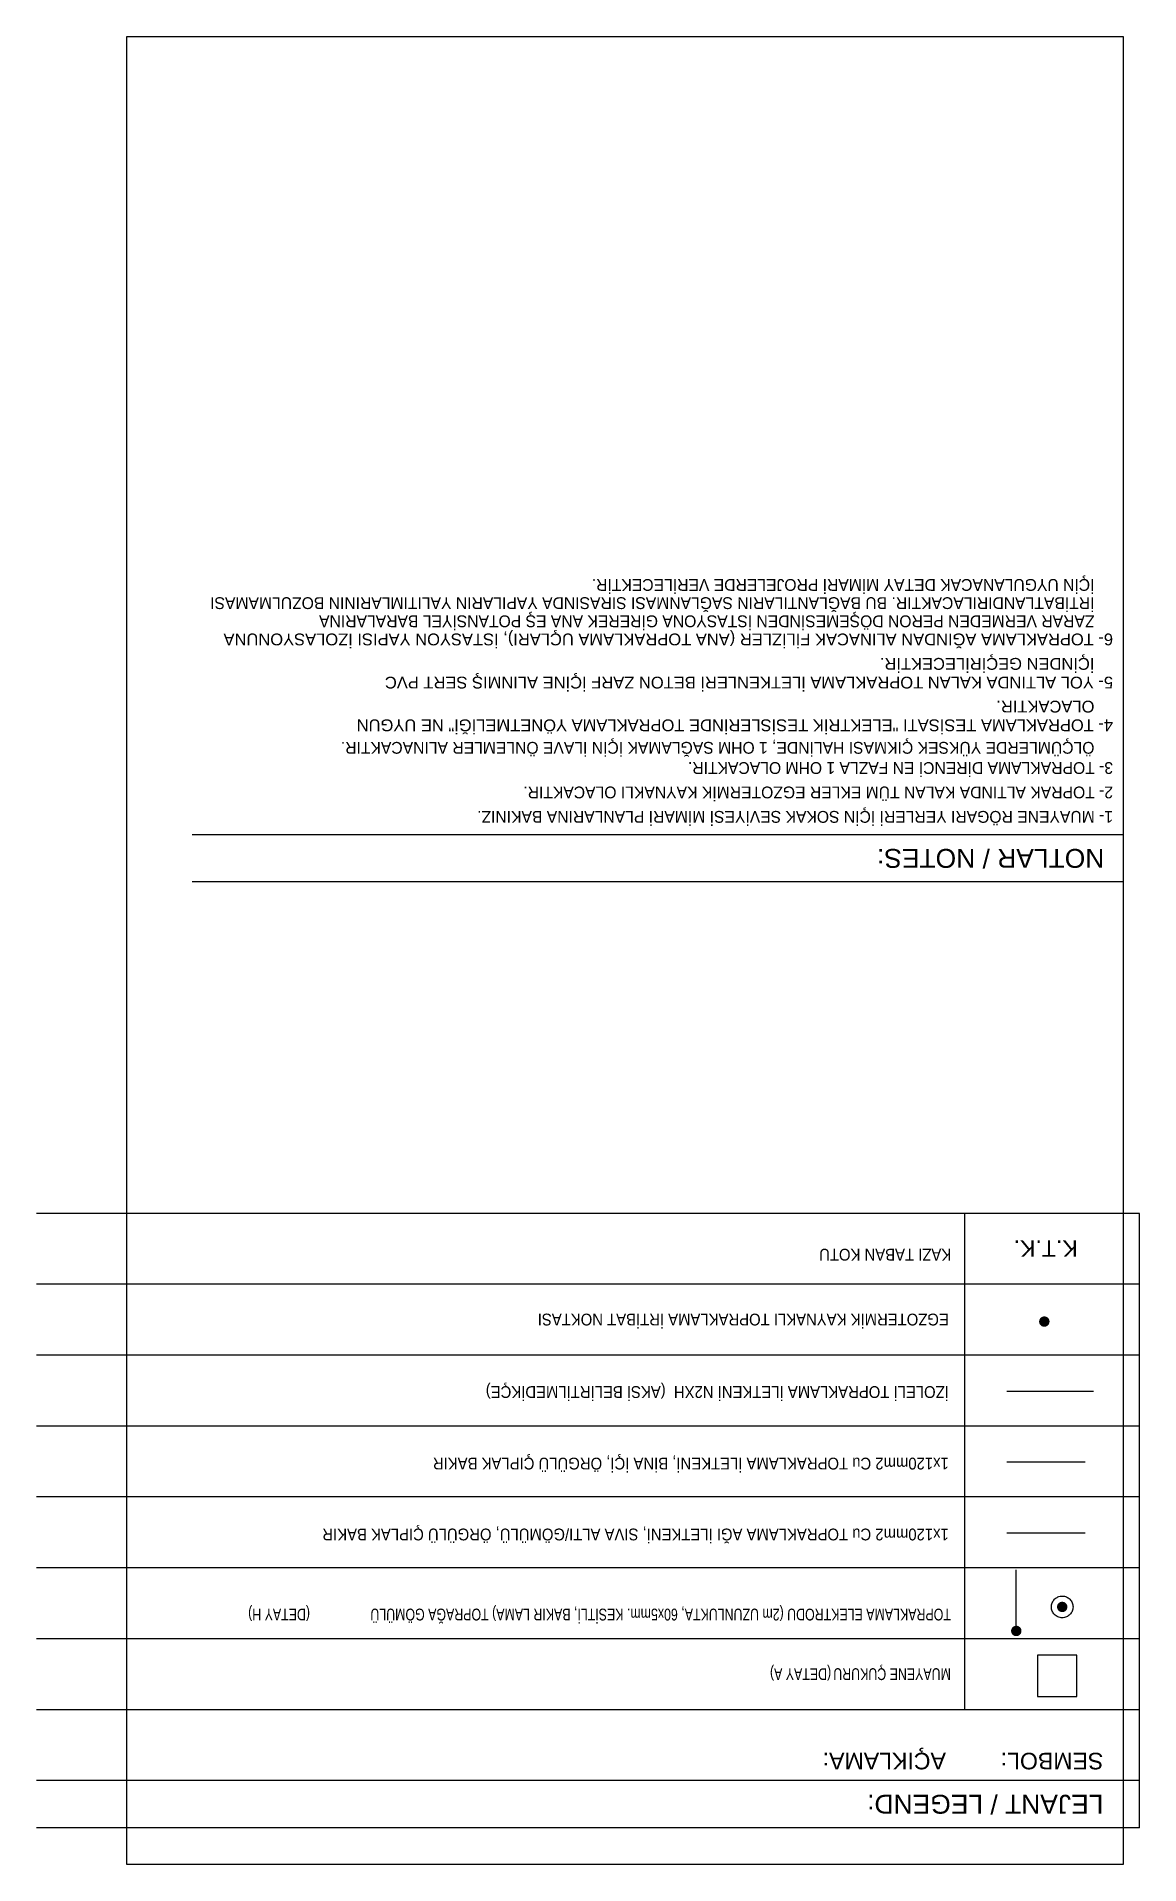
# Model space of a CAD drawing. Header units: metres. Extents: x 400413 to 400858, y 4543778 to 4544107.
# Drawn here: x 400494.44 to 400517.77, y 4543778.47 to 4543817.14 of the extents above; entities that cross this region are included whole.
import ezdxf
from ezdxf.enums import TextEntityAlignment as Align

# ---------------------------------------------------------------- set-up
doc = ezdxf.new("R2010")
doc.units = ezdxf.units.M
doc.linetypes.add('Dash dot dot', pattern=[1.8, 0.6, -0.4, 0, -0.4, 0, -0.4])
doc.linetypes.add('DASHED', pattern=[0.75, 0.5, -0.25])
doc.layers.add('PRT-EL-EL1', color=2, linetype='Continuous')
doc.layers.add('YP-EL-topraklama', color=1, linetype='Continuous')
doc.layers.add('PRT_RA_GP_VIEWP_1_6', color=6, linetype='Continuous', plot=False)
doc.styles.add('YP-THT-ELK-25', font='arial.ttf', dxfattribs={"width": 0.8, "height": 0.25})
doc.styles.add('YP-TXT-LAY-25', font='arial.ttf', dxfattribs={"height": 2.5})
doc.styles.add('YP-TXT-LAY-35', font='arial.ttf', dxfattribs={"height": 3.5})
doc.styles.add('YP-TXT-LAY-40', font='arial.ttf', dxfattribs={"height": 4})

msp = doc.modelspace()

# ---------------------------------------------------------------- texts
at = {"layer": 'PRT-EL-EL1', "color": 2, "lineweight": 0, "style": 'YP-TXT-LAY-25', "width": 0.95}
for s, p in [('İÇİN UYGULANACAK DETAY MİMARİ PROJELERDE VERİLECEKTİR.', (400516.822, 4543805.668)), ('İRTİBATLANDIRILACAKTIR. BU BAĞLANTILARIN SAĞLANMASI SIRASINDA YAPILARIN YALITIMLARININ BOZULMAMASI', (400516.822, 4543805.283)), ('ZARAR VERMEDEN PERON DÖŞEMESİNDEN İSTASYONA GİREREK ANA EŞ POTANSİYEL BARALARINA', (400516.822, 4543804.899)), ('ÖLÇÜMLERDE YÜKSEK ÇIKMASI HALİNDE, 1 OHM SAĞLAMAK İÇİN İLAVE ÖNLEMLER ALINACAKTIR.', (400516.822, 4543802.222)), ('3- TOPRAKLAMA DİRENCİ EN FAZLA 1 OHM OLACAKTIR. ', (400517.216, 4543801.794, 49.73)), ('2- TOPRAK ALTINDA KALAN TÜM EKLER EGZOTERMİK KAYNAKLI OLACAKTIR.', (400517.216, 4543801.278, 49.73)), ('1- MUAYENE RÖGARI YERLERİ İÇİN SOKAK SEVİYESİ MİMARİ PLANLARINA BAKINIZ.        ', (400517.216, 4543800.761, 49.73))]:
    msp.add_text(s, height=0.25, rotation=180, dxfattribs=at).set_placement(p)
at = {"layer": 'PRT-EL-EL1', "style": 'YP-TXT-LAY-25'}
for s, p in [('6- TOPRAKLAMA AĞINDAN ALINACAK FİLİZLER (ANA TOPRAKLAMA UÇLARI), İSTASYON YAPISI İZOLASYONUNA', (400517.216, 4543804.515, 49.73)), ('İÇİNDEN GEÇİRİLECEKTİR.                                                           ', (400516.822, 4543803.998)), ('5- YOL ALTINDA KALAN TOPRAKLAMA İLETKENLERİ BETON ZARF İÇİNE ALINMIŞ SERT PVC', (400517.216, 4543803.602, 49.73)), ('OLACAKTIR.                                                                        ', (400516.822, 4543803.094)), ('4- TOPRAKLAMA TESİSATI "ELEKTRİK TESİSLERİNDE TOPRAKLAMA YÖNETMELİĞİ" NE UYGUN ', (400517.216, 4543802.698, 49.73))]:
    msp.add_text(s, height=0.25, rotation=180, dxfattribs=at).set_placement(p)
at = {"layer": 'PRT-EL-EL1', "lineweight": 0}
for s, height, style, p in [('NOTLAR / NOTES:', 0.4, 'YP-TXT-LAY-40', (400517.031, 4543799.758)), ('AÇIKLAMA:', 0.35, 'YP-TXT-LAY-35', (400513.68, 4543780.66)), ('SEMBOL:', 0.35, 'YP-TXT-LAY-35', (400517.011, 4543780.66)), ('LEJANT / LEGEND:', 0.4, 'YP-TXT-LAY-40', (400517.011, 4543779.747))]:
    msp.add_text(s, height=height, rotation=180, dxfattribs=dict(at, style=style)).set_placement(p, align=Align.MIDDLE_LEFT)
at = {"layer": 'PRT-EL-EL1', "color": 2, "ltscale": 0.5, "style": 'YP-THT-ELK-25'}
for s, width, p in [('KAZI TABAN KOTU', 0.9, (400513.791, 4543791.498, 49.73)), ('EGZOTERMİK KAYNAKLI TOPRAKLAMA İRTİBAT NOKTASI', 0.9, (400513.74, 4543790.126)), ('İZOLELİ TOPRAKLAMA İLETKENİ N2XH  (AKSİ BELİRTİLMEDİKÇE)', 0.9, (400513.74, 4543788.592)), ('1x120mm2 Cu TOPRAKLAMA İLETKENİ, BİNA İÇİ, ÖRGÜLÜ ÇIPLAK BAKIR', 0.9, (400513.74, 4543787.079)), ('1x120mm2 Cu TOPRAKLAMA AĞI İLETKENİ, SIVA ALTI/GÖMÜLÜ, ÖRGÜLÜ ÇIPLAK BAKIR', 0.9, (400513.74, 4543785.579)), ('(DETAY H)', 0.75, (400500.224, 4543783.885, 49.73)), ('TOPRAKLAMA ELEKTRODU (2m UZUNLUKTA, 60x5mm. KESİTLİ, BAKIR LAMA) TOPRAĞA GÖMÜLÜ', 0.75, (400513.784, 4543783.885, 49.73)), ('(DETAY A)', 0.75, (400511.251, 4543782.624, 49.73)), ('MUAYENE ÇUKURU', 0.75, (400513.784, 4543782.624, 49.73))]:
    msp.add_text(s, height=0.25, rotation=180, dxfattribs=dict(at, width=width)).set_placement(p)
at = {"layer": 'PRT-EL-EL1', "lineweight": 0, "style": 'YP-TXT-LAY-35'}
msp.add_attdef('K.T.K.', (400516.47, 4543791.678), '', height=0.35, rotation=180, dxfattribs=at)

# ---------------------------------------------------------------- linework, layer by layer
at = {"layer": 'PRT-EL-EL1'}
for p, q in [((400517.431, 4543800.258), (400497.731, 4543800.258)), ((400517.431, 4543799.258), (400497.731, 4543799.258)), ((400517.774, 4543792.247), (400494.437, 4543792.247)), ((400514.08, 4543781.747), (400514.08, 4543792.247)), ((400517.774, 4543779.247), (400517.774, 4543792.247)), ((400517.774, 4543790.747), (400494.437, 4543790.747)), ((400517.774, 4543789.247), (400494.437, 4543789.247)), ((400517.774, 4543787.747), (400494.437, 4543787.747)), ((400517.774, 4543786.247), (400494.437, 4543786.247)), ((400517.774, 4543784.747), (400494.437, 4543784.747)), ((400517.774, 4543783.247), (400494.437, 4543783.247)), ((400517.774, 4543781.747), (400494.437, 4543781.747)), ((400517.774, 4543780.247), (400494.437, 4543780.247)), ((400517.774, 4543779.247), (400494.437, 4543779.247))]:
    msp.add_line(p, q, dxfattribs=at)
at = {"layer": 'PRT-EL-EL1', "color": 4, "ltscale": 5}
msp.add_line((400514.966, 4543788.489), (400516.801, 4543788.489), dxfattribs=at)
at = {"layer": 'PRT-EL-EL1', "color": 4, "linetype": 'Dash dot dot', "ltscale": 5}
msp.add_line((400514.966, 4543786.989), (400516.624, 4543786.989), dxfattribs=at)
at = {"layer": 'PRT-EL-EL1', "color": 5, "linetype": 'DASHED', "ltscale": 5}
msp.add_line((400514.966, 4543785.489), (400516.624, 4543785.489), dxfattribs=at)
at = {"layer": 'PRT-EL-EL1', "color": 6, "ltscale": 0.5}
msp.add_line((400515.169, 4543783.412), (400515.169, 4543784.705), dxfattribs=at)
at = {"layer": 'PRT-EL-EL1', "color": 3, "ltscale": 0.5, "const_width": 0.11}
for points in [[(400515.816, 4543789.949, 1), (400515.707, 4543789.966, 1)], [(400516.194, 4543783.912, 1), (400516.086, 4543783.93, 1)], [(400515.223, 4543783.404, 1), (400515.114, 4543783.421, 1)]]:
    msp.add_lwpolyline(points, format="xyb", close=True, dxfattribs=at)
at = {"layer": 'PRT_RA_GP_VIEWP_1_6', "linetype": 'Continuous', "ltscale": 0.5}
msp.add_lwpolyline([(400517.431, 4543778.473), (400496.348, 4543778.473), (400496.348, 4543817.145), (400517.431, 4543817.145)], close=True, dxfattribs=at)
at = {"layer": 'YP-EL-topraklama', "color": 2}
msp.add_lwpolyline([(400515.615, 4543782.025), (400516.446, 4543782.025), (400516.446, 4543782.898), (400515.615, 4543782.898)], close=True, dxfattribs=at)
at = {"layer": 'YP-EL-topraklama', "color": 2, "linetype": 'DASHED', "ltscale": 5}
msp.add_circle((400516.14, 4543783.921), 0.229, dxfattribs=at)

msp.set_redraw_order([(e.dxf.handle, doc.entitydb.next_handle()) for e in msp.query("TEXT MTEXT ATTDEF DIMENSION ARC_DIMENSION")])  # texts and dimensions are drawn at this point

doc.saveas('drawing.dxf')
